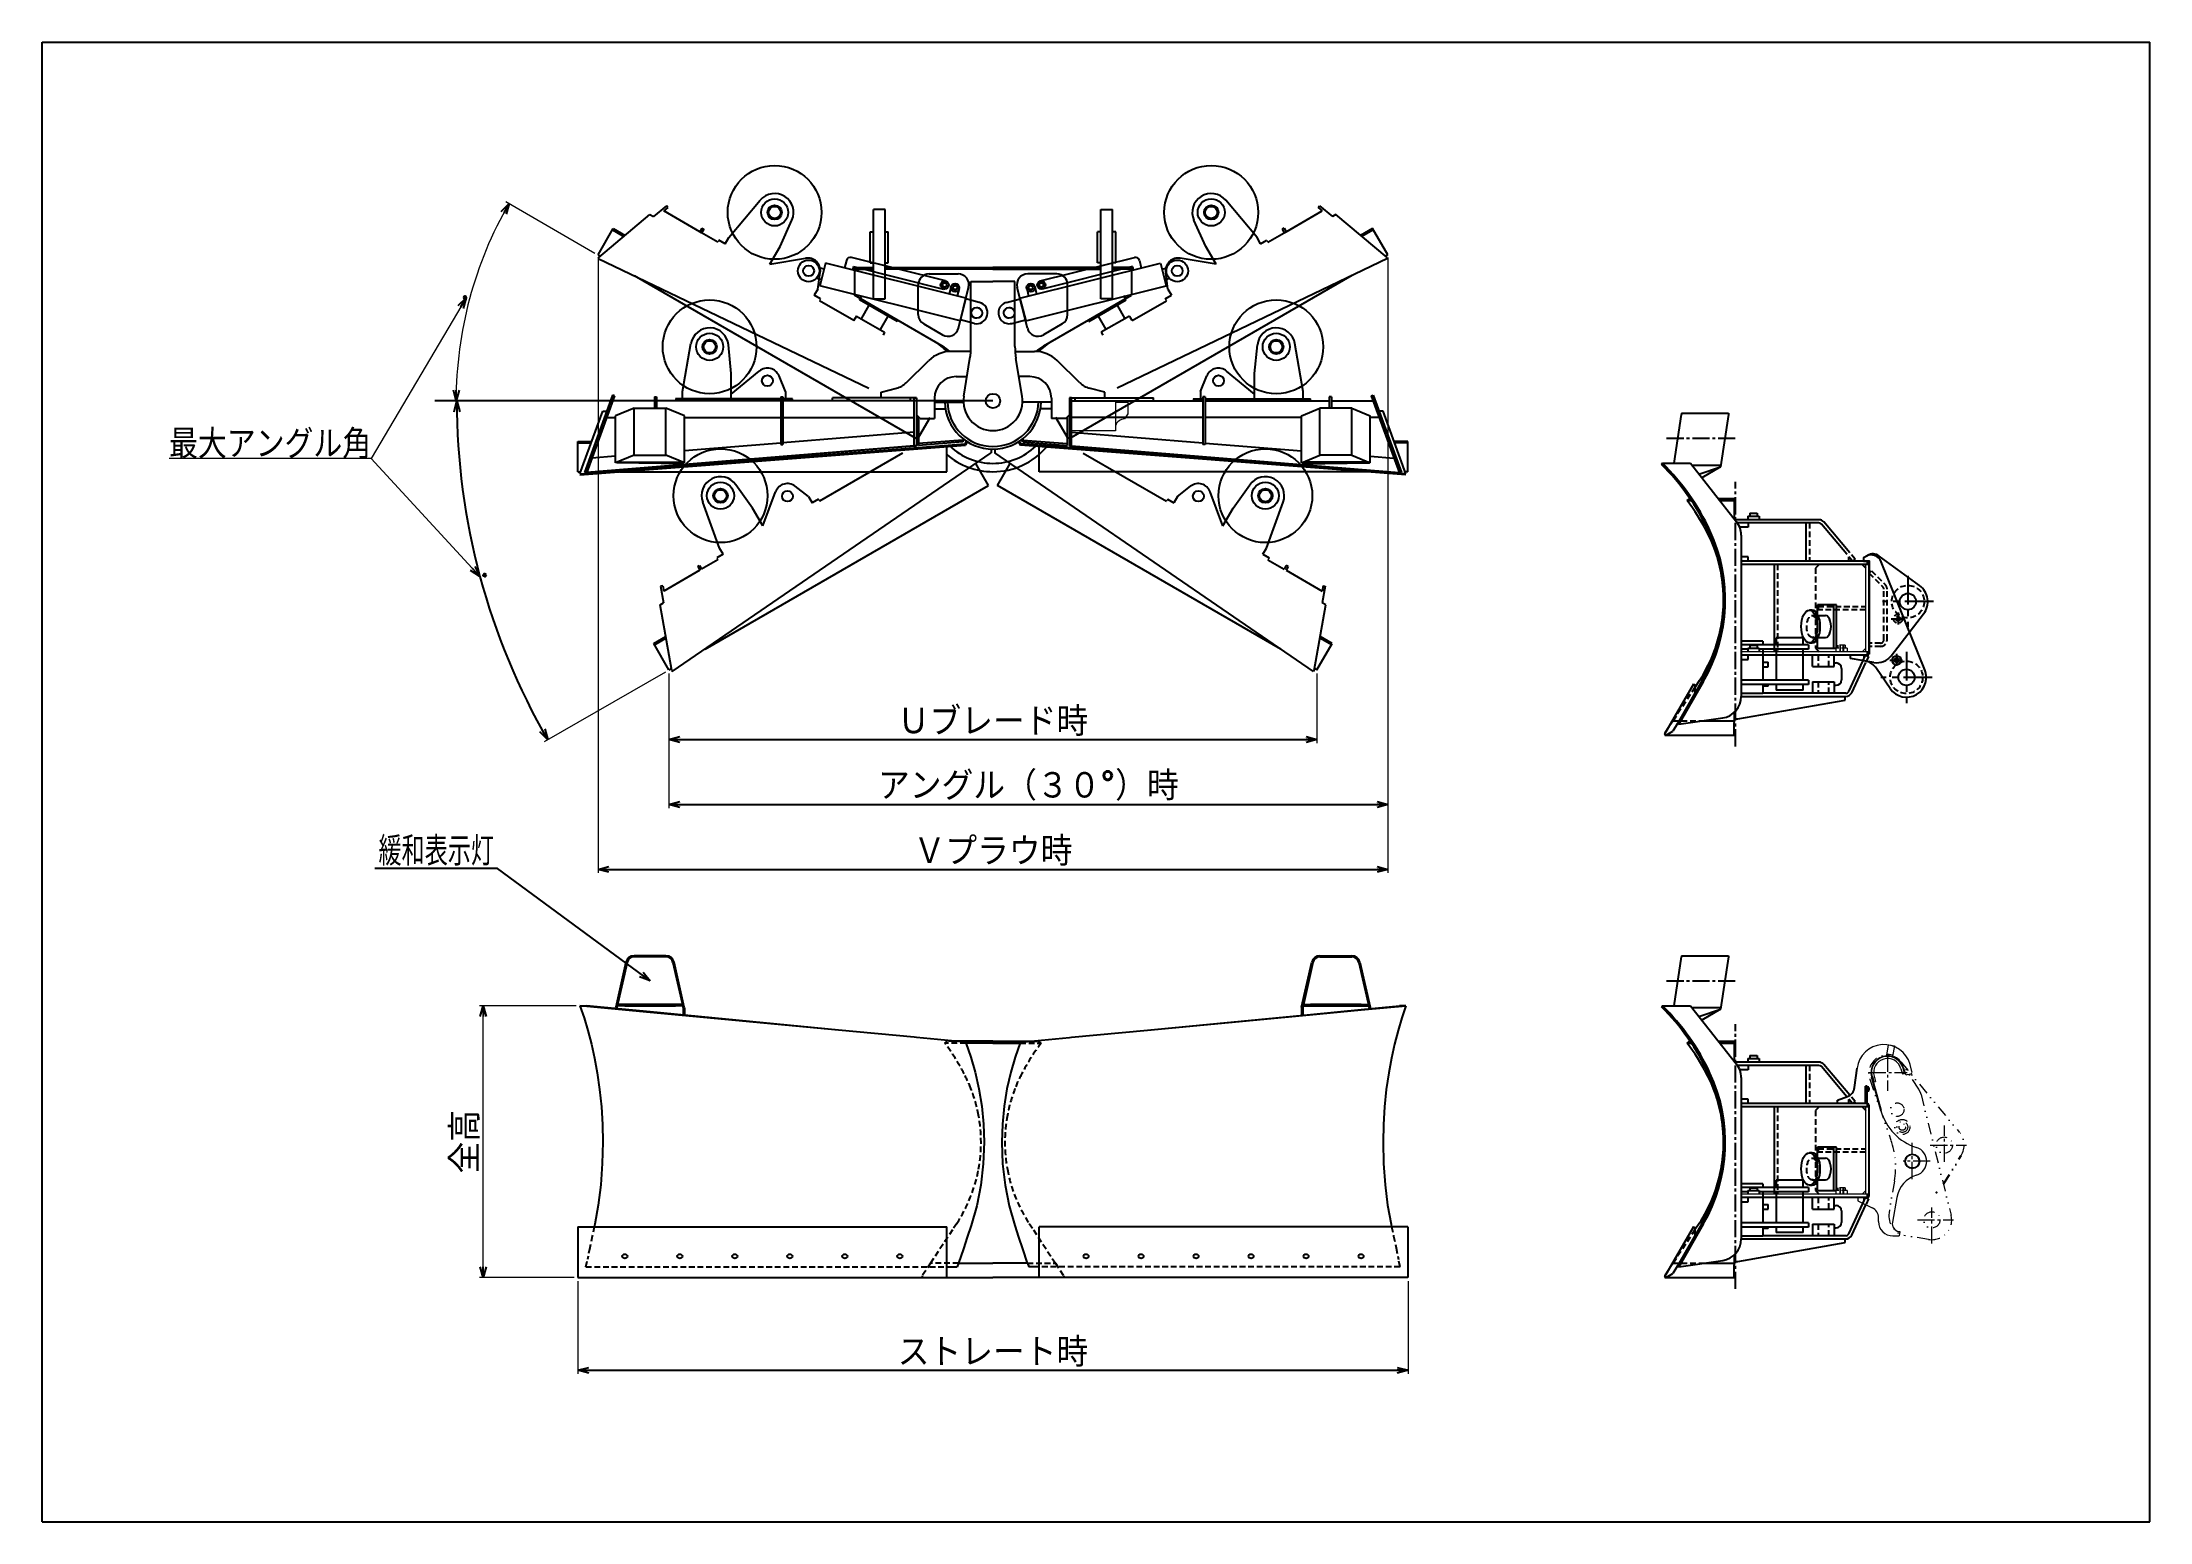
# Model space of a CAD drawing. Header units: millimetres. Extents: x -292 to 292, y -205 to 205.
import ezdxf
from ezdxf.enums import TextEntityAlignment as Align

# ---------------------------------------------------------------- set-up
doc = ezdxf.new("R2010")
doc.units = ezdxf.units.MM
doc.header["$LTSCALE"] = 0.25
doc.header["$PDSIZE"] = 1
for name, pattern in [('CENTER', [50.8, 31.75, -6.35, 6.35, -6.35]), ('CENTER2', [28.575, 19.05, -3.175, 3.175, -3.175]), ('DASHED2', [9.525, 6.35, -3.175]), ('DIVIDE', [31.75, 12.7, -6.35, 0, -6.35, 0, -6.35])]:
    doc.linetypes.add(name, pattern=pattern)
doc.layers.add('Layer0016', color=7, linetype='Continuous')
doc.styles.add('dcStyle0', font='txt.shx', dxfattribs={"bigfont": 'bigfont'})
doc.dimstyles.new('dc_Ang01', dxfattribs={"dimtxt": 8, "dimasz": 3.000002, "dimexe": 1, "dimexo": 1, "dimgap": 1.000001, "dimtad": 3, "dimdsep": 46, "dimtxsty": 'dcStyle0', "dimblk1": 'OPEN30', "dimblk2": 'OPEN30', "dimsah": 1, "dimcen": 0.09, "dimclrd": 7, "dimclre": 7, "dimclrt": 7, "dimadec": 0, "dimazin": 2, "dimtfac": 1, "dimtdec": 4, "dimtmove": 0, "dimatfit": 3, "dimfxl": 1, "dimarcsym": 1})
doc.dimstyles.new('dc_Rotated', dxfattribs={"dimtxt": 8, "dimasz": 3.000002, "dimexe": 1, "dimexo": 1, "dimgap": 1, "dimtad": 3, "dimdec": 1, "dimdsep": 46, "dimtxsty": 'dcStyle0', "dimblk1": 'OPEN30', "dimblk2": 'OPEN30', "dimsah": 1, "dimcen": 0.09, "dimclrd": 7, "dimclre": 7, "dimclrt": 7, "dimadec": 0, "dimazin": 2, "dimtfac": 1, "dimtdec": 4, "dimtmove": 0, "dimatfit": 3, "dimfxl": 1, "dimarcsym": 1})

msp = doc.modelspace()

# ---------------------------------------------------------------- blocks, each defined once
blk = doc.blocks.new('DC_GROUP_ＤＸ７_1')
at = {"layer": 'Layer0016', "color": 3, "linetype": 'Continuous', "lineweight": 25}
for p, q in [((-142.99, -62), (-141.84, -65.33)), ((-141.84, -65.33), (-140.79, -68.88)), ((-140.79, -68.88), (-139.83, -72.63)), ((-139.83, -72.63), (-138.97, -76.55)), ((-138.97, -76.55), (-138.21, -80.63)), ((-138.21, -80.63), (-137.54, -85.23)), ((-137.54, -85.23), (-137.06, -89.99)), ((-137.06, -89.99), (-136.76, -94.88)), ((-136.76, -94.88), (-136.66, -99.82)), ((-136.66, -99.82), (-136.81, -105.75)), ((-136.81, -105.75), (-137.23, -111.58)), ((-137.23, -111.58), (-137.92, -117.21)), ((-138.88, -122.55), (-139.02, -123.22)), ((-137.92, -117.21), (-138.88, -122.55))]:
    blk.add_line(p, q, dxfattribs=at)
at = {"layer": 'Layer0016', "color": 3, "linetype": 'DASHED2', "lineweight": 25}
for p, q in [((-139.56, -125.8), (-140.25, -129.06)), ((-139.02, -123.22), (-139.56, -125.8)), ((-141.35, -134.32), (-140.93, -132.32)), ((-140.25, -129.06), (-140.93, -132.32))]:
    blk.add_line(p, q, dxfattribs=at)
blk = doc.blocks.new('DC_GROUP_ＤＸ７_2')
at = {"layer": 'Layer0016', "color": 3, "linetype": 'Continuous', "lineweight": 25}
for p, q in [((-75.38, 142.1), (-76.74, 142.44)), ((-74.95, 143.8), (-76.53, 137.5)), ((-36.05, 134.08), (-74.95, 143.8)), ((-69.16, 144.52), (-69.67, 142.48)), ((-41.67, 138.83), (-67.76, 145.35)), ((-67.21, 142.84), (-67.44, 141.92)), ((-67.21, 142.84), (-42.22, 136.6)), ((-76.11, 139.19), (-77.47, 139.53)), ((-37.63, 127.78), (-76.53, 137.5)), ((-40.15, 137.27), (-40.66, 135.23)), ((-37.92, 136.71), (-38.43, 134.68)), ((-36.05, 134.08), (-37.63, 127.78)), ((-32.33, 132.89), (-36.11, 133.84)), ((-33.78, 127.07), (-37.57, 128.02))]:
    blk.add_line(p, q, dxfattribs=at)
for centre, radius in [((-79.62, 141.62), 3), ((-79.62, 141.62), 1.5), ((-41.94, 137.72), 1.15), ((-41.94, 137.72), 0.658), ((-41.94, 137.72), 0.572), ((-39.03, 136.99), 1.15), ((-39.03, 136.99), 0.658), ((-39.03, 136.99), 0.572), ((-33.05, 129.98), 1.5)]:
    blk.add_circle(centre, radius, dxfattribs=at)
for centre, radius, start, end in [((-68.04, 144.24), 1.15, 75.97171, 165.97171), ((-33.05, 129.98), 3, 255.97171, 75.97171)]:
    blk.add_arc(centre, radius, start, end, dxfattribs=at)
blk = doc.blocks.new('DC_GROUP_ＤＸ７_3')
at = {"layer": 'Layer0016', "color": 3, "linetype": 'Continuous', "lineweight": 25}
for p, q in [((85.88, -62), (84.73, -65.33)), ((83.68, -68.88), (82.72, -72.63)), ((84.73, -65.33), (83.68, -68.88)), ((82.72, -72.63), (81.86, -76.55)), ((81.1, -80.63), (80.43, -85.23)), ((81.86, -76.55), (81.1, -80.63)), ((80.43, -85.23), (79.95, -89.99)), ((79.95, -89.99), (79.65, -94.88)), ((79.65, -94.88), (79.55, -99.82)), ((79.55, -99.82), (79.7, -105.75)), ((79.7, -105.75), (80.12, -111.58)), ((80.12, -111.58), (80.81, -117.21)), ((80.81, -117.21), (81.77, -122.55)), ((81.77, -122.55), (81.91, -123.22))]:
    blk.add_line(p, q, dxfattribs=at)
at = {"layer": 'Layer0016', "color": 4, "linetype": 'DASHED2', "lineweight": 25}
for p, q in [((81.91, -123.22), (82.46, -125.8)), ((82.46, -125.8), (83.14, -129.06)), ((83.14, -129.06), (83.82, -132.32)), ((84.25, -134.32), (83.82, -132.32))]:
    blk.add_line(p, q, dxfattribs=at)
blk = doc.blocks.new('DC_GROUP_ＤＸ７_4')
at = {"layer": 'Layer0016', "color": 3, "linetype": 'Continuous', "lineweight": 25}
for p, q in [((-21.06, 134.08), (17.85, 143.8)), ((-15.44, 138.83), (10.65, 145.35)), ((10.1, 142.84), (-14.89, 136.6)), ((10.1, 142.84), (10.33, 141.92)), ((12.05, 144.52), (12.56, 142.48)), ((17.85, 143.8), (19.42, 137.5)), ((18.27, 142.1), (19.63, 142.44)), ((-19.48, 127.78), (19.42, 137.5)), ((-19.19, 136.71), (-18.68, 134.68)), ((-16.96, 137.27), (-16.45, 135.23)), ((19, 139.19), (20.36, 139.53)), ((-24.78, 132.89), (-21, 133.84)), ((-21.06, 134.08), (-19.48, 127.78)), ((-23.33, 127.07), (-19.54, 128.02))]:
    blk.add_line(p, q, dxfattribs=at)
for centre, radius in [((22.51, 141.62), 3), ((22.51, 141.62), 1.5), ((-18.08, 136.99), 1.15), ((-18.08, 136.99), 0.658), ((-18.08, 136.99), 0.572), ((-15.16, 137.72), 1.15), ((-15.16, 137.72), 0.658), ((-15.16, 137.72), 0.572), ((-24.05, 129.98), 1.5)]:
    blk.add_circle(centre, radius, dxfattribs=at)
for centre, radius, start, end in [((10.93, 144.24), 1.15, 14.02829, 104.02829), ((-24.05, 129.98), 3, 104.02829, 284.02829)]:
    blk.add_arc(centre, radius, start, end, dxfattribs=at)
blk = doc.blocks.new('DC_GROUP_ＤＸ７_5')
at = {"layer": 'Layer0016', "color": 3, "linetype": 'DIVIDE', "lineweight": 13}
for p, q in [((219.16, -75.7), (219.63, -72.86)), ((219.22, -75.33), (220.8, -75.59)), ((219.63, -72.86), (221.21, -73.13)), ((221.21, -73.13), (220.73, -75.97)), ((222.97, -77.5), (239.29, -97.09)), ((227.96, -85.1), (223.32, -77.98)), ((214.41, -82.35), (220.27, -99.21)), ((228.62, -86.62), (236.93, -119.99)), ((221.23, -110.56), (219.76, -119.34)), ((230.69, -126.74), (224.28, -125.67))]:
    blk.add_line(p, q, dxfattribs=at)
at = {"layer": 'Layer0016', "color": 2, "linetype": 'CENTER2', "lineweight": 13}
for p, q in [((235.06, -105.2), (235.06, -95.2)), ((231.16, -100.61), (241.16, -100.61)), ((227.6, -121.32), (237.6, -121.32)), ((231.6, -127.91), (231.6, -117.91))]:
    blk.add_line(p, q, dxfattribs=at)
at = {"layer": 'Layer0016', "color": 3, "linetype": 'DIVIDE', "lineweight": 25}
blk.add_line((234.8, -111.44), (239.73, -103.51), dxfattribs=at)
at = {"layer": 'Layer0016', "color": 3, "linetype": 'DIVIDE', "lineweight": 13}
for centre, radius in [((222.03, -90.79), 1.86), ((223.42, -95.59), 2.1), ((223.42, -95.59), 1.5), ((223.42, -95.59), 0.923), ((235.06, -100.61), 2.25), ((231.6, -121.32), 2.25)]:
    blk.add_circle(centre, radius, dxfattribs=at)
for centre, radius, start, end in [((219.13, -80.7), 5, 31.20116, 199.17161), ((223.77, -87.83), 5, 13.99463, 33.05036), ((198.55, -106.76), 23, 350.5, 19.17161), ((235.06, -100.61), 5.5, 328.10731, 39.80356), ((225.19, -120.25), 5.5, 170.5, 260.5), ((231.6, -121.32), 5.5, 260.5, 14.90052)]:
    blk.add_arc(centre, radius, start, end, dxfattribs=at)
at = {"layer": 'Layer0016', "color": 3, "linetype": 'Continuous'}
blk.add_point((232.86, -113.76), dxfattribs=at)
blk = doc.blocks.new('_Open30')
at = {"color": 0, "linetype": 'ByBlock', "lineweight": -2}
for p, q in [((-1, 0.267949), (0, 0)), ((0, 0), (-1, -0.267949)), ((0, 0), (-1, 0))]:
    blk.add_line(p, q, dxfattribs=at)
blk = doc.blocks.new('*D6')
at = {"layer": 'Layer0016', "color": 7, "linetype": 'Continuous', "lineweight": 13}
for p, q in [((-143.55, -138.32), (-143.55, -164.01)), ((86.45, -138.32), (86.45, -164.01))]:
    blk.add_line(p, q, dxfattribs=at)
at = {"layer": 'Layer0016', "color": 7, "linetype": 'Continuous', "lineweight": 25}
blk.add_line((-143.55, -163.01), (86.45, -163.01), dxfattribs=at)
at = {"layer": 'Layer0016', "color": 7, "xscale": 3.000002807615286, "yscale": 2.999989368223643}
for p, rotation in [((-143.55, -163.01), 180), ((86.45, -163.01), 360)]:
    blk.add_blockref('_Open30', p, dxfattribs=dict(at, rotation=rotation))
at = {"layer": 'Layer0016', "color": 7, "insert": (-28.55, -162.01), "char_height": 8, "attachment_point": 8, "style": 'dcStyle0'}
blk.add_mtext('\\T1.00;ストレート時', dxfattribs=at)
blk = doc.blocks.new('*D7')
at = {"layer": 'Layer0016', "color": 7, "linetype": 'Continuous', "lineweight": 13}
for p, q in [((-118.33, 30.07), (-118.33, 10.76)), ((61.22, 30.07), (61.22, 10.76))]:
    blk.add_line(p, q, dxfattribs=at)
at = {"layer": 'Layer0016', "color": 7, "linetype": 'Continuous', "lineweight": 25}
blk.add_line((-118.33, 11.76), (61.22, 11.76), dxfattribs=at)
at = {"layer": 'Layer0016', "color": 7, "xscale": 3.000002807615286, "yscale": 2.999989368223643}
for p, rotation in [((-118.33, 11.76), 180), ((61.22, 11.76), 360)]:
    blk.add_blockref('_Open30', p, dxfattribs=dict(at, rotation=rotation))
at = {"layer": 'Layer0016', "color": 7, "insert": (-28.55, 12.76), "char_height": 8, "attachment_point": 8, "style": 'dcStyle0'}
blk.add_mtext('\\T1.00;Ｕブレード時', dxfattribs=at)
blk = doc.blocks.new('*D8')
at = {"layer": 'Layer0016', "color": 7, "linetype": 'Continuous', "lineweight": 13}
for p, q in [((-137.97, 145.07), (-137.97, -25.2)), ((80.86, 145.07), (80.86, -25.2))]:
    blk.add_line(p, q, dxfattribs=at)
at = {"layer": 'Layer0016', "color": 7, "linetype": 'Continuous', "lineweight": 25}
blk.add_line((-137.97, -24.2), (80.86, -24.2), dxfattribs=at)
at = {"layer": 'Layer0016', "color": 7, "xscale": 3.000002807615286, "yscale": 2.999989368223643}
for p, rotation in [((-137.97, -24.2), 180), ((80.86, -24.2), 360)]:
    blk.add_blockref('_Open30', p, dxfattribs=dict(at, rotation=rotation))
at = {"layer": 'Layer0016', "color": 7, "insert": (-28.55, -23.2), "char_height": 8, "attachment_point": 8, "style": 'dcStyle0'}
blk.add_mtext('\\T1.00;Ｖプラウ時', dxfattribs=at)
blk = doc.blocks.new('*D9')
at = {"layer": 'Layer0016', "color": 7, "linetype": 'Continuous', "lineweight": 13}
for p, q in [((80.86, 145.07), (80.86, -7.22)), ((-118.33, 30.07), (-118.33, -7.22))]:
    blk.add_line(p, q, dxfattribs=at)
at = {"layer": 'Layer0016', "color": 7, "linetype": 'Continuous', "lineweight": 25}
blk.add_line((-118.33, -6.22), (80.86, -6.22), dxfattribs=at)
at = {"layer": 'Layer0016', "color": 7, "xscale": 3.000002807615286, "yscale": 2.999989368223643}
for p, rotation in [((-118.33, -6.22), 180), ((80.86, -6.22), 360)]:
    blk.add_blockref('_Open30', p, dxfattribs=dict(at, rotation=rotation))
at = {"layer": 'Layer0016', "color": 7, "insert": (-18.74, -5.22), "char_height": 8, "attachment_point": 8, "style": 'dcStyle0'}
blk.add_mtext('\\T1.00;アングル（３０°）時', dxfattribs=at)
blk = doc.blocks.new('DC_GROUP_ＤＸ７_6')
at = {"layer": 'Layer0016', "color": 4, "linetype": 'DASHED2', "lineweight": 25}
for radius in [0.6, 0.51]:
    blk.add_circle((222.22, 45.23), radius, dxfattribs=at)
blk = doc.blocks.new('DC_GROUP_ＤＸ７_7')
at = {"layer": 'Layer0016', "color": 2, "linetype": 'Continuous', "lineweight": 25}
blk.add_circle((221.82, 33.75), 0.6, dxfattribs=at)
at = {"layer": 'Layer0016', "color": 3, "linetype": 'Continuous', "lineweight": 25}
blk.add_circle((221.82, 33.75), 0.51, dxfattribs=at)
blk = doc.blocks.new('*D12')
at = {"layer": 'Layer0016', "color": 7, "linetype": 'Continuous', "lineweight": 13}
for p, q in [((-143.99, -62), (-170.79, -62)), ((-169.79, -137.32), (-169.79, -62)), ((-144.55, -137.32), (-170.79, -137.32))]:
    blk.add_line(p, q, dxfattribs=at)
at = {"layer": 'Layer0016', "color": 7, "xscale": 3.000002807615286, "yscale": 2.999989368223643}
for p, rotation in [((-169.79, -62), 90), ((-169.79, -137.32), 270)]:
    blk.add_blockref('_Open30', p, dxfattribs=dict(at, rotation=rotation))
at = {"layer": 'Layer0016', "color": 7, "insert": (-170.79, -99.66), "char_height": 8, "attachment_point": 8, "rotation": 90, "style": 'dcStyle0'}
blk.add_mtext('\\T1.00;全高', dxfattribs=at)
blk = doc.blocks.new('DC_GROUP_ＤＸ７_8')
at = {"layer": 'Layer0016', "color": 7, "linetype": 'Continuous', "lineweight": 25}
for p, q in [((-165.8, -23.97), (-199.8, -23.97)), ((-123.55, -55.08), (-165.8, -23.97))]:
    blk.add_line(p, q, dxfattribs=at)
at = {"layer": 'Layer0016', "color": 7, "xscale": 3.000002807615286, "yscale": 2.999989368223643, "rotation": 323.6364104302295}
blk.add_blockref('_Open30', (-123.55, -55.08), dxfattribs=at)
at = {"layer": 'Layer0016', "color": 7, "style": 'dcStyle0', "width": 0.965517}
blk.add_text('緩和表示灯', height=8, dxfattribs=at).set_placement((-198.8, -23.17), (-166.8, -23.17), align=Align.FIT)
blk = doc.blocks.new('*D14')
at = {"layer": 'Layer0016', "color": 7, "linetype": 'Continuous', "lineweight": 13}
blk.add_line((-163.5, 160.82), (-138.83, 146.57), dxfattribs=at)
blk.add_arc((-67.83, 105.58), 109.47, 150, 180, dxfattribs=at)
at = {"layer": 'Layer0016', "color": 7, "xscale": 3.000002807615286, "yscale": 2.999989368223643}
for p, rotation in [((-162.64, 160.32), 60.78511040314626), ((-177.3, 105.58), 269.2148895968509)]:
    blk.add_blockref('_Open30', p, dxfattribs=dict(at, rotation=rotation))
at = {"layer": 'Layer0016', "color": 7, "insert": (-174.54, 134.17), "char_height": 8, "attachment_point": 8, "rotation": 75, "style": 'dcStyle0'}
blk.add_mtext('\\T1.00;.', dxfattribs=at)
blk = doc.blocks.new('*D15')
at = {"layer": 'Layer0016', "color": 7, "linetype": 'Continuous', "lineweight": 13}
blk.add_line((-152.79, 11.18), (-119.19, 30.57), dxfattribs=at)
at = {"layer": 'Layer0016', "color": 7, "linetype": 'Continuous', "lineweight": 25}
blk.add_arc((10.72, 105.58), 187.82, 180, 210, dxfattribs=at)
at = {"layer": 'Layer0016', "color": 7, "xscale": 3.000002807615286, "yscale": 2.999989368223643}
for p, rotation in [((-177.09, 105.58), 90.45759603527773), ((-151.93, 11.68), 299.542403964722)]:
    blk.add_blockref('_Open30', p, dxfattribs=dict(at, rotation=rotation))
at = {"layer": 'Layer0016', "color": 7, "insert": (-169.73, 57.23), "char_height": 8, "attachment_point": 8, "rotation": 285, "style": 'dcStyle0'}
blk.add_mtext('\\T1.00;.', dxfattribs=at)
blk = doc.blocks.new('DC_GROUP_ＤＸ７_9')
at = {"layer": 'Layer0016', "color": 7, "linetype": 'Continuous', "lineweight": 13}
for p, q in [((-174.54, 134.17), (-200.84, 89.62)), ((-200.84, 89.62), (-256.84, 89.62))]:
    blk.add_line(p, q, dxfattribs=at)
at = {"layer": 'Layer0016', "color": 7, "xscale": 3.000002807615286, "yscale": 2.999989368223643, "rotation": 59.44519761546316}
blk.add_blockref('_Open30', (-174.54, 134.17), dxfattribs=at)
at = {"layer": 'Layer0016', "color": 7, "style": 'dcStyle0', "width": 1.195122}
blk.add_text('最大アングル角', height=8, dxfattribs=at).set_placement((-256.84, 89.62), (-200.84, 89.62), align=Align.FIT)
blk = doc.blocks.new('DC_GROUP_ＤＸ７_10')
at = {"layer": 'Layer0016', "color": 7, "linetype": 'Continuous', "lineweight": 13}
for p, q in [((-200.84, 89.62), (-256.84, 89.62)), ((-170.69, 56.97), (-200.84, 89.62))]:
    blk.add_line(p, q, dxfattribs=at)
at = {"layer": 'Layer0016', "color": 7, "xscale": 3.000002807615286, "yscale": 2.999989368223643, "rotation": 312.7165060193853}
blk.add_blockref('_Open30', (-170.69, 56.97), dxfattribs=at)
at = {"layer": 'Layer0016', "color": 7, "style": 'dcStyle0', "width": 1.195122}
blk.add_text('最大アングル角', height=8, dxfattribs=at).set_placement((-256.84, 89.62), (-200.84, 89.62), align=Align.FIT)

# ---------------------------------------------------------------- dimensions: what is measured, and where the dimension line sits
at = {"layer": 'Layer0016', "linetype": 'Continuous', "lineweight": 13}
for base, line1, line2, picture, middle in [((-173.571, 133.915), ((-28.555, 105.583), (-183.179, 105.583)), ((-137.968, 146.074), (-137.308, 145.694)), '*D14', (-173.571, 133.915)), ((-170.692, 56.973), ((-118.328, 31.074), (-117.668, 31.455)), ((-28.555, 105.583), (-183.179, 105.583)), '*D15', (-170.692, 56.973))]:
    dim = msp.add_angular_dim_2l(base=base, line1=line1, line2=line2, text='.', dimstyle='dc_Ang01', override={"dimtxt": 8, "dimasz": 3.000002, "dimexe": 1, "dimexo": 1, "dimgap": 1.000001, "dimtad": 3, "dimtih": 0, "dimtoh": 0, "dimdec": 2, "dimlfac": 1, "dimzin": 8, "dimtxsty": 'dcStyle0', "dimblk1": 'Open30', "dimblk2": 'Open30', "dimsah": 1, "dimclrd": 7, "dimclre": 7, "dimclrt": 7, "dimazin": 2, "dimtofl": 1, "dimtolj": 0, "dimtzin": 8, "dimarcsym": 1}, dxfattribs=at)
    dim.commit()
    dim.dimension.update_dxf_attribs({"geometry": picture, "text_midpoint": middle, "dimtype": 162})
for base, p1, p2, text, picture, middle in [((80.858, -24.2), (-137.968, 146.074), (80.858, 146.074), 'Ｖプラウ時', '*D8', (-28.555, -24.2)), ((80.858, -6.218), (-118.328, 31.074), (80.858, 146.074), 'アングル（３０°）時', '*D9', (-18.735, -6.218)), ((61.218, 11.763), (-118.328, 31.074), (61.218, 31.074), 'Ｕブレード時', '*D7', (-28.555, 11.763)), ((86.445, -163.006), (-143.555, -137.322), (86.445, -137.322), 'ストレート時', '*D6', (-28.555, -163.006))]:
    dim = msp.add_linear_dim(base=base, p1=p1, p2=p2, text=text, dimstyle='dc_Rotated', override={"dimtxt": 8, "dimasz": 3.000002, "dimexe": 1, "dimexo": 1, "dimgap": 1, "dimtad": 3, "dimtih": 0, "dimtoh": 0, "dimdec": 1, "dimlfac": 1, "dimzin": 8, "dimtxsty": 'dcStyle0', "dimblk1": 'Open30', "dimblk2": 'Open30', "dimsah": 1, "dimclrd": 7, "dimclre": 7, "dimclrt": 7, "dimazin": 2, "dimtofl": 1, "dimtolj": 0, "dimtzin": 8, "dimarcsym": 1}, dxfattribs=at)
    dim.commit()
    dim.dimension.update_dxf_attribs({"geometry": picture, "text_midpoint": middle, "dimtype": 160})
dim = msp.add_linear_dim(base=(-169.795, -62.002), p1=(-143.555, -137.322), p2=(-142.987, -62.002), angle=90, text='全高', dimstyle='dc_Rotated', override={"dimtxt": 8, "dimasz": 3.000002, "dimexe": 1, "dimexo": 1, "dimgap": 1, "dimtad": 3, "dimtih": 0, "dimtoh": 0, "dimdec": 2, "dimlfac": 1, "dimzin": 8, "dimtxsty": 'dcStyle0', "dimblk1": 'Open30', "dimblk2": 'Open30', "dimsah": 1, "dimclrd": 7, "dimclre": 7, "dimclrt": 7, "dimazin": 2, "dimtofl": 1, "dimtolj": 0, "dimtzin": 8, "dimarcsym": 1}, dxfattribs=at)
dim.commit()
dim.dimension.update_dxf_attribs({"geometry": '*D12', "text_midpoint": (-169.795, -99.662), "dimtype": 160})

# ---------------------------------------------------------------- linework, layer by layer
at = {"layer": 'Layer0016', "color": 3, "linetype": 'Continuous', "lineweight": 25}
for p, q in [((-292, -205), (-292, 205)), ((-292, 205), (292, 205)), ((292, -205), (292, 205)), ((-119.012, 159.673), (-122.611, 156.653)), ((-118.627, 159.214), (-119.776, 158.249)), ((-109.788, 152.483), (-119.776, 158.249)), ((-118.627, 159.214), (-119.012, 159.673)), ((-101.733, 150.835), (-93.064, 161.193)), ((-61.663, 133.903), (-61.663, 158.589)), ((-58.463, 158.589), (-61.663, 158.589)), ((-58.463, 133.903), (-58.463, 158.589)), ((1.353, 133.903), (1.353, 158.589)), ((1.353, 158.589), (4.553, 158.589)), ((4.553, 133.903), (4.553, 158.589)), ((44.623, 150.835), (35.954, 161.193)), ((52.678, 152.483), (62.666, 158.249)), ((61.517, 159.214), (61.903, 159.673)), ((61.517, 159.214), (62.666, 158.249)), ((61.903, 159.673), (65.502, 156.653)), ((-137.968, 146.074), (-133.751, 153.378)), ((-137.741, 145.33), (-123.58, 157.213)), ((-133.968, 153.003), (-130.787, 151.166)), ((-133.751, 153.378), (-130.434, 151.462)), ((-123.58, 157.213), (-122.611, 156.653)), ((-109.216, 153.473), (-109.788, 152.483)), ((-108.697, 153.173), (-109.268, 152.183)), ((-104.765, 149.583), (-109.268, 152.183)), ((-109.216, 153.473), (-108.697, 153.173)), ((-87.542, 148.415), (-84.257, 155.654)), ((-62.563, 143.841), (-62.563, 152.434)), ((-62.563, 152.434), (-61.663, 152.434)), ((-58.463, 152.434), (-57.563, 152.434)), ((-57.563, 143.841), (-57.563, 152.434)), ((0.453, 143.841), (0.453, 152.434)), ((1.353, 152.434), (0.453, 152.434)), ((5.453, 152.434), (4.553, 152.434)), ((5.453, 143.841), (5.453, 152.434)), ((30.432, 148.415), (27.147, 155.654)), ((47.655, 149.583), (52.159, 152.183)), ((52.107, 153.473), (51.587, 153.173)), ((51.587, 153.173), (52.159, 152.183)), ((52.107, 153.473), (52.678, 152.483)), ((66.471, 157.213), (65.502, 156.653)), ((80.632, 145.33), (66.471, 157.213)), ((76.641, 153.378), (73.324, 151.462)), ((76.858, 153.003), (73.677, 151.166)), ((80.858, 146.074), (76.641, 153.378)), ((-137.968, 146.074), (-137.308, 145.694)), ((-102.733, 149.103), (-104.465, 150.103)), ((-102.733, 149.103), (-101.733, 150.835)), ((-90.415, 143.438), (-87.542, 148.415)), ((33.305, 143.438), (30.432, 148.415)), ((45.623, 149.103), (44.623, 150.835)), ((45.623, 149.103), (47.355, 150.103)), ((80.858, 146.074), (80.198, 145.694)), ((-137.741, 145.33), (-137.9, 145.056)), ((-137.9, 145.056), (-62.939, 109.171)), ((-127.974, 140.305), (-49.46, 94.974)), ((-90.415, 143.438), (-80.469, 145.133)), ((-77.051, 136.585), (-76.414, 141.205)), ((-66.955, 142.583), (-66.955, 134.88)), ((-66.955, 142.583), (-61.663, 142.583)), ((-66.955, 142.081), (-61.663, 142.081)), ((-62.563, 143.841), (-61.663, 143.841)), ((-58.463, 143.841), (-57.563, 143.841)), ((-58.463, 142.583), (-28.555, 142.583)), ((-28.555, 142.081), (-58.463, 142.081)), ((-53.832, 142.581), (-52.678, 142.581)), ((-49.832, 142.581), (-48.678, 142.581)), ((-46.247, 140.783), (-38.197, 140.783)), ((-41.932, 142.581), (-40.778, 142.581)), ((-37.932, 142.581), (-36.778, 142.581)), ((1.353, 142.583), (-28.555, 142.583)), ((-28.555, 142.081), (1.353, 142.081)), ((-19.178, 142.581), (-20.332, 142.581)), ((-10.863, 140.783), (-18.913, 140.783)), ((-15.178, 142.581), (-16.332, 142.581)), ((-7.278, 142.581), (-8.432, 142.581)), ((70.864, 140.305), (-7.65, 94.974)), ((-3.278, 142.581), (-4.432, 142.581)), ((1.353, 143.841), (0.453, 143.841)), ((5.453, 143.841), (4.553, 143.841)), ((9.845, 142.583), (4.553, 142.583)), ((9.845, 142.081), (4.553, 142.081)), ((80.79, 145.056), (5.829, 109.171)), ((9.845, 142.583), (9.845, 134.88)), ((19.942, 136.585), (19.304, 141.205)), ((33.305, 143.438), (23.36, 145.133)), ((80.632, 145.33), (80.79, 145.056)), ((-77.051, 136.585), (-78.051, 134.853)), ((-76.319, 133.853), (-78.051, 134.853)), ((-42.688, 120.869), (-66.955, 134.88)), ((-49.247, 129.506), (-49.247, 137.783)), ((-38.11, 125.761), (-35.287, 137.055)), ((-34.655, 120.653), (-34.655, 138.693)), ((-34.655, 138.693), (-28.555, 138.693)), ((-22.455, 138.693), (-28.555, 138.693)), ((-22.455, 120.653), (-22.455, 138.693)), ((-18.999, 125.761), (-21.823, 137.055)), ((-14.422, 120.869), (9.845, 134.88)), ((-7.863, 129.506), (-7.863, 137.783)), ((19.21, 133.853), (20.942, 134.853)), ((19.942, 136.585), (20.942, 134.853)), ((-67.093, 127.833), (-76.619, 133.333)), ((-67.093, 127.833), (-66.643, 128.612)), ((-66.357, 129.108), (-66.807, 128.328)), ((-66.357, 129.108), (-58.563, 124.608)), ((-65.506, 133.581), (-65.306, 133.928)), ((-55.114, 127.581), (-65.506, 133.581)), ((-62.93, 132.094), (-65.08, 128.37)), ((-61.663, 133.903), (-58.463, 133.903)), ((-57.69, 129.069), (-59.84, 125.345)), ((-1.996, 127.581), (8.396, 133.581)), ((0.581, 129.069), (2.731, 125.345)), ((4.553, 133.903), (1.353, 133.903)), ((9.247, 129.108), (1.453, 124.608)), ((5.82, 132.094), (7.97, 128.37)), ((8.396, 133.581), (8.196, 133.928)), ((9.247, 129.108), (9.697, 128.328)), ((9.983, 127.833), (9.533, 128.612)), ((9.983, 127.833), (19.51, 133.333)), ((-58.563, 124.608), (-59.013, 123.828)), ((-55.114, 127.581), (-54.914, 127.928)), ((-47.747, 126.908), (-42.521, 123.89)), ((-9.363, 126.908), (-14.589, 123.89)), ((-1.996, 127.581), (-2.196, 127.928)), ((1.453, 124.608), (1.903, 123.828)), ((-114.555, 108.183), (-112.226, 121.488)), ((-101.055, 113.183), (-101.83, 121.095)), ((-34.699, 119.331), (-40.055, 119.331)), ((-34.699, 119.331), (-40.055, 119.331)), ((-36.655, 106.923), (-34.923, 117.388)), ((-22.411, 119.331), (-17.055, 119.331)), ((-22.411, 119.331), (-17.055, 119.331)), ((-20.455, 106.923), (-22.187, 117.388)), ((43.945, 113.183), (44.72, 121.095)), ((57.445, 108.183), (55.116, 121.488)), ((-101.055, 107.437), (-93.289, 113.877)), ((-101.055, 106.183), (-101.055, 113.183)), ((-86.055, 108.183), (-87.813, 112.503)), ((-52.612, 110.641), (-46.346, 116.766)), ((-38.755, 112.331), (-35.76, 112.331)), ((-38.055, 112.331), (-36.055, 112.331)), ((-38.055, 112.331), (-36.055, 112.331)), ((-38.055, 112.331), (-36.055, 112.331)), ((-18.355, 112.331), (-21.35, 112.331)), ((-19.055, 112.331), (-21.055, 112.331)), ((-19.055, 112.331), (-21.055, 112.331)), ((-19.055, 112.331), (-21.055, 112.331)), ((-4.498, 110.641), (-10.763, 116.766)), ((28.945, 108.183), (30.703, 112.503)), ((43.945, 107.437), (36.179, 113.877)), ((43.945, 106.183), (43.945, 113.183)), ((-133.939, 107.198), (-141.742, 85.758)), ((-133.375, 106.993), (-141.178, 85.553)), ((-133.375, 106.993), (-133.939, 107.198)), ((-122.355, 105.583), (-133.888, 105.583)), ((-122.355, 106.726), (-121.755, 106.726)), ((-122.355, 106.726), (-122.355, 103.595)), ((-121.755, 106.726), (-121.755, 103.595)), ((-87.355, 105.583), (-121.755, 105.583)), ((-87.355, 106.183), (-116.555, 106.183)), ((-114.555, 106.183), (-114.555, 108.183)), ((-87.355, 106.726), (-86.755, 106.726)), ((-87.355, 106.726), (-87.355, 93.929)), ((-86.755, 106.726), (-86.755, 93.978)), ((-84.055, 106.183), (-86.755, 106.183)), ((-50.355, 105.583), (-86.755, 105.583)), ((-86.055, 108.183), (-86.055, 106.183)), ((-49.755, 106.483), (-73.055, 106.483)), ((-73.055, 105.583), (-73.055, 106.483)), ((-59.555, 107.983), (-55.254, 109.136)), ((-59.555, 106.483), (-59.555, 107.983)), ((-51.355, 105.583), (-51.355, 106.483)), ((-50.355, 93.059), (-50.355, 106.483)), ((-50.355, 106.483), (-49.755, 106.483)), ((-49.755, 106.483), (-49.755, 93.059)), ((-44.755, 106.331), (-44.755, 100.737)), ((-44.755, 105.283), (-36.76, 105.283)), ((-12.355, 105.283), (-20.35, 105.283)), ((-12.355, 106.331), (-12.355, 100.737)), ((-7.355, 106.483), (15.945, 106.483)), ((-7.355, 106.483), (-7.355, 93.059)), ((-6.755, 106.483), (-7.355, 106.483)), ((-6.755, 93.059), (-6.755, 106.483)), ((-6.755, 105.583), (29.645, 105.583)), ((-5.755, 105.583), (-5.755, 106.483)), ((2.445, 107.983), (-1.856, 109.136)), ((2.445, 106.483), (2.445, 107.983)), ((15.945, 105.583), (15.945, 106.483)), ((26.945, 106.183), (29.645, 106.183)), ((28.945, 108.183), (28.945, 106.183)), ((30.245, 106.726), (29.645, 106.726)), ((29.645, 106.726), (29.645, 93.978)), ((30.245, 106.726), (30.245, 93.929)), ((30.245, 106.183), (59.445, 106.183)), ((30.245, 105.583), (64.645, 105.583)), ((57.445, 106.183), (57.445, 108.183)), ((65.245, 106.726), (64.645, 106.726)), ((64.645, 106.726), (64.645, 103.595)), ((65.245, 106.726), (65.245, 103.595)), ((65.245, 105.583), (76.778, 105.583)), ((76.265, 106.993), (76.829, 107.198)), ((76.265, 106.993), (84.068, 85.553)), ((76.829, 107.198), (84.632, 85.758)), ((-142.987, 85.412), (-136.664, 102.783)), ((-136.664, 102.783), (-135.545, 102.783)), ((-135.55, 101.016), (-133.095, 101.016)), ((-127.978, 103.595), (-133.095, 101.468)), ((-133.095, 88.468), (-133.095, 101.468)), ((-127.978, 103.595), (-119.171, 103.595)), ((-127.978, 90.595), (-127.978, 103.595)), ((-119.171, 90.595), (-119.171, 103.595)), ((-114.055, 101.468), (-119.171, 103.595)), ((-114.055, 88.468), (-114.055, 101.468)), ((-114.055, 101.016), (-87.355, 101.016)), ((-86.755, 101.016), (-50.355, 101.016)), ((-48.755, 100.737), (-49.755, 101.737)), ((-49.46, 94.974), (-45.957, 101.041)), ((-49.155, 101.137), (-49.155, 93.259)), ((-48.755, 100.737), (-44.755, 100.737)), ((-44.755, 103.383), (-41.708, 103.383)), ((-12.355, 103.383), (-15.402, 103.383)), ((-8.355, 100.737), (-12.355, 100.737)), ((-7.65, 94.974), (-11.153, 101.041)), ((-8.355, 100.737), (-7.355, 101.737)), ((-7.955, 101.137), (-7.955, 93.259)), ((29.645, 101.016), (-6.755, 101.016)), ((56.945, 101.016), (30.245, 101.016)), ((56.945, 101.468), (62.062, 103.595)), ((56.945, 88.468), (56.945, 101.468)), ((70.869, 103.595), (62.062, 103.595)), ((62.062, 90.595), (62.062, 103.595)), ((70.869, 90.595), (70.869, 103.595)), ((70.869, 103.595), (75.985, 101.468)), ((75.985, 88.468), (75.985, 101.468)), ((78.44, 101.016), (75.985, 101.016)), ((79.554, 102.783), (78.436, 102.783)), ((85.877, 85.412), (79.554, 102.783)), ((160.167, 88.31), (162.219, 101.85)), ((162.219, 102.17), (162.219, 101.85)), ((162.219, 102.17), (175.219, 102.17)), ((175.219, 101.85), (173.019, 87.33)), ((175.219, 102.17), (175.219, 101.85)), ((-143.555, 85.943), (-143.555, 94.376)), ((-143.555, 94.376), (-139.724, 94.376)), ((-143.555, 93.943), (-139.882, 93.943)), ((-142.987, 85.412), (-36.247, 93.721)), ((-87.355, 93.929), (-114.055, 91.779)), ((-87.355, 93.929), (-87.355, 93.509)), ((-87.355, 93.509), (-86.755, 93.509)), ((-50.355, 96.909), (-86.755, 93.978)), ((-86.755, 93.978), (-86.755, 93.509)), ((-36.924, 94.714), (-49.155, 93.762)), ((-36.866, 94.215), (-49.155, 93.259)), ((-36.731, 95.048), (-36.924, 94.714)), ((-36.924, 94.714), (-36.866, 94.215)), ((-36.866, 94.215), (-36.491, 94.865)), ((-36.247, 93.721), (-35.845, 94.416)), ((-36.203, 93.347), (-36.247, 93.721)), ((-35.656, 94.294), (-36.203, 93.347)), ((-21.454, 94.294), (-20.907, 93.347)), ((-20.863, 93.721), (-21.265, 94.416)), ((-20.907, 93.347), (-20.863, 93.721)), ((85.877, 85.412), (-20.863, 93.721)), ((-20.244, 94.215), (-20.619, 94.865)), ((-20.378, 95.048), (-20.186, 94.714)), ((-20.186, 94.714), (-20.244, 94.215)), ((-20.244, 94.215), (-7.955, 93.259)), ((-20.186, 94.714), (-7.955, 93.762)), ((-6.755, 96.909), (29.645, 93.978)), ((29.645, 93.978), (29.645, 93.509)), ((30.245, 93.509), (29.645, 93.509)), ((30.245, 93.929), (30.245, 93.509)), ((30.245, 93.929), (56.945, 91.779)), ((86.445, 94.376), (82.614, 94.376)), ((86.445, 93.943), (82.772, 93.943)), ((86.445, 85.943), (86.445, 94.376)), ((-142.987, 85.095), (-36.203, 93.347)), ((-50.355, 93.128), (-141.108, 85.746)), ((-50.355, 93.059), (-141.108, 85.746)), ((-133.095, 90.246), (-139.663, 89.717)), ((-127.978, 90.595), (-133.095, 88.468)), ((-132.775, 88.425), (-132.775, 88.601)), ((-114.375, 88.174), (-132.775, 88.425)), ((-132.575, 88.595), (-114.575, 88.595)), ((-130.875, 88.595), (-116.235, 88.595)), ((-130.875, 88.595), (-116.235, 88.595)), ((-127.978, 90.595), (-119.171, 90.595)), ((-114.055, 88.468), (-119.171, 90.595)), ((-117.412, 30.624), (-29.06, 91.162)), ((-117.412, 30.624), (-29.06, 91.162)), ((-114.375, 88.601), (-114.375, 88.174)), ((-53.59, 91.129), (-76.619, 77.833)), ((-50.355, 93.237), (-49.755, 93.237)), ((-50.355, 93.059), (-49.755, 93.059)), ((-41.355, 85.943), (-41.355, 92.948)), ((-29.82, 82.174), (-33.323, 88.241)), ((-29.06, 92.256), (-29.06, 91.162)), ((-28.05, 92.256), (-28.05, 91.162)), ((60.302, 30.624), (-28.05, 91.162)), ((60.302, 30.624), (-28.05, 91.162)), ((-27.29, 82.174), (-23.787, 88.241)), ((85.877, 85.095), (-20.907, 93.347)), ((-15.755, 85.943), (-15.755, 92.948)), ((-6.755, 93.237), (-7.355, 93.237)), ((-6.755, 93.059), (-7.355, 93.059)), ((-6.755, 93.128), (83.998, 85.746)), ((-6.755, 93.059), (83.998, 85.746)), ((-3.52, 91.129), (19.51, 77.833)), ((56.945, 88.468), (62.062, 90.595)), ((57.265, 88.601), (57.265, 88.174)), ((57.265, 88.174), (75.665, 88.425)), ((75.465, 88.595), (57.465, 88.595)), ((73.765, 88.595), (59.125, 88.595)), ((70.869, 90.595), (62.062, 90.595)), ((70.869, 90.595), (75.985, 88.468)), ((75.665, 88.425), (75.665, 88.601)), ((75.985, 90.246), (82.553, 89.717)), ((156.997, 88.31), (156.681, 87.99)), ((156.997, 88.31), (164.688, 88.31)), ((164.688, 88.31), (177.489, 72.126)), ((165.086, 87.806), (173.091, 87.806)), ((-143.555, 85.943), (-142.793, 85.943)), ((-132.015, 85.943), (-41.355, 85.943)), ((-108.334, 36.844), (-29.82, 82.174)), ((-95.142, 75.915), (-99.769, 82.379)), ((-79.651, 79.085), (-83.334, 81.946)), ((51.224, 36.844), (-27.29, 82.174)), ((74.905, 85.943), (-15.755, 85.943)), ((22.542, 79.085), (26.224, 81.946)), ((38.032, 75.915), (42.659, 82.379)), ((86.445, 85.943), (85.684, 85.943)), ((167.055, 85.317), (173.019, 87.33)), ((173.019, 87.33), (167.881, 84.273)), ((-104.333, 64.835), (-108.969, 77.521)), ((-92.269, 70.938), (-88.763, 80.399)), ((-79.651, 79.085), (-78.651, 77.353)), ((-76.919, 78.353), (-78.651, 77.353)), ((19.81, 78.353), (21.542, 77.353)), ((22.542, 79.085), (21.542, 77.353)), ((35.159, 70.938), (31.654, 80.399)), ((47.223, 64.835), (51.859, 77.521)), ((163.833, 77.99), (164.554, 78.528)), ((163.833, 77.99), (164.932, 77.99)), ((172.425, 78.528), (176.869, 78.528)), ((172.851, 77.99), (176.869, 77.99)), ((176.869, 78.528), (176.869, 72.91)), ((-92.269, 70.938), (-95.142, 75.915)), ((35.159, 70.938), (38.032, 75.915)), ((200.307, 72.687), (177.045, 72.687)), ((200.307, 71.787), (177.738, 71.787)), ((180.669, 70.587), (178.372, 70.587)), ((180.569, 73.687), (183.769, 73.687)), ((180.569, 73.687), (180.569, 72.687)), ((180.669, 71.787), (180.669, 70.587)), ((181.169, 74.487), (183.169, 74.487)), ((181.169, 74.487), (181.169, 73.687)), ((183.169, 74.487), (183.169, 73.687)), ((183.769, 73.687), (183.769, 72.687)), ((196.819, 61.187), (196.819, 71.787)), ((208.011, 63.106), (200.996, 71.466)), ((208.858, 63.497), (201.685, 72.044)), ((-103.333, 63.103), (-104.333, 64.835)), ((46.223, 63.103), (47.223, 64.835)), ((178.783, 68.403), (178.783, 23.685)), ((-109.788, 58.683), (-119.776, 52.917)), ((-110.36, 59.673), (-109.84, 59.973)), ((-110.36, 59.673), (-109.788, 58.683)), ((-109.84, 59.973), (-109.268, 58.983)), ((-104.765, 61.583), (-109.268, 58.983)), ((-103.333, 63.103), (-105.065, 62.103)), ((46.223, 63.103), (47.955, 62.103)), ((47.655, 61.583), (52.159, 58.983)), ((52.73, 59.973), (52.159, 58.983)), ((53.25, 59.673), (52.678, 58.683)), ((52.678, 58.683), (62.666, 52.917)), ((53.25, 59.673), (52.73, 59.973)), ((180.669, 62.387), (178.783, 62.387)), ((214.201, 61.187), (178.783, 61.187)), ((214.201, 60.287), (178.783, 60.287)), ((180.669, 61.187), (180.669, 62.387)), ((187.919, 60.287), (187.919, 36.088)), ((212.701, 62.187), (213.752, 62.795)), ((212.701, 62.187), (212.701, 61.187)), ((212.701, 61.187), (214.201, 61.187)), ((213.667, 61.187), (213.217, 61.187)), ((213.667, 61.187), (213.667, 60.287)), ((214.201, 35.684), (214.201, 61.187)), ((214.201, 61.187), (214.201, 35.384)), ((228.216, 54.428), (217.024, 62.618)), ((229.668, 31.05), (217.551, 61.041)), ((-120.036, 54.394), (-120.627, 54.29)), ((-120.627, 54.29), (-119.811, 49.663)), ((-120.036, 54.394), (-119.776, 52.917)), ((62.927, 54.394), (62.666, 52.917)), ((63.517, 54.29), (62.702, 49.663)), ((62.927, 54.394), (63.517, 54.29)), ((-120.78, 49.103), (-119.811, 49.663)), ((-117.57, 30.898), (-120.78, 49.103)), ((60.46, 30.898), (63.671, 49.103)), ((63.671, 49.103), (62.702, 49.663)), ((174.369, 50.49), (174.369, 50.94)), ((198.443, 47.588), (197.664, 47.588)), ((199.907, 46.908), (199.907, 49.088)), ((205.187, 49.088), (199.907, 49.088)), ((204.407, 37.088), (204.407, 49.088)), ((205.187, 37.088), (205.187, 49.088)), ((200.107, 46.118), (202.157, 46.118)), ((220.342, 34.986), (229.324, 46.631)), ((-122.544, 38.378), (-119.227, 40.293)), ((-118.328, 31.074), (-122.544, 38.378)), ((-122.328, 38.003), (-119.147, 39.839)), ((61.218, 31.074), (65.435, 38.378)), ((65.218, 38.003), (62.037, 39.839)), ((65.435, 38.378), (62.117, 40.293)), ((184.769, 38.99), (178.783, 38.99)), ((197.419, 37.99), (178.783, 37.99)), ((180.569, 36.79), (178.783, 36.79)), ((213.701, 35.184), (178.783, 35.184)), ((180.569, 37.088), (183.769, 37.088)), ((180.569, 37.088), (180.569, 36.088)), ((180.669, 33.984), (180.669, 35.184)), ((181.169, 37.888), (183.169, 37.888)), ((181.169, 37.888), (181.169, 37.088)), ((183.169, 37.888), (183.169, 37.088)), ((183.769, 37.088), (183.769, 36.088)), ((197.419, 36.79), (183.769, 36.79)), ((184.769, 38.99), (184.769, 37.99)), ((184.769, 36.79), (184.769, 28.19)), ((195.919, 39.99), (188.419, 39.99)), ((188.419, 39.99), (188.419, 37.99)), ((188.419, 36.79), (188.419, 28.19)), ((195.919, 37.99), (195.919, 39.99)), ((195.919, 28.19), (195.919, 36.79)), ((197.419, 37.99), (197.419, 36.79)), ((197.664, 38.588), (198.443, 38.588)), ((198.569, 31.988), (198.569, 35.188)), ((199.907, 37.088), (199.907, 39.268)), ((199.907, 37.088), (205.187, 37.088)), ((200.107, 40.058), (202.157, 40.058)), ((204.569, 31.988), (204.569, 35.188)), ((209.069, 34.19), (209.069, 35.184)), ((213.667, 36.088), (213.667, 35.184)), ((-118.328, 31.074), (-117.668, 31.455)), ((-117.57, 30.898), (-117.412, 30.624)), ((60.46, 30.898), (60.302, 30.624)), ((61.218, 31.074), (60.559, 31.455)), ((178.783, 33.984), (180.669, 33.984)), ((184.769, 33.217), (186.269, 33.217)), ((184.769, 31.941), (186.269, 31.941)), ((186.269, 31.941), (186.269, 33.217)), ((198.569, 31.988), (204.569, 31.988)), ((204.569, 32.988), (205.069, 32.988)), ((206.569, 31.488), (206.569, 28.288)), ((208.568, 25.108), (212.492, 33.523)), ((215.561, 33.107), (209.069, 34.19)), ((209.384, 24.727), (213.308, 33.143)), ((220.019, 25.9), (216.271, 31.418)), ((165.526, 27.096), (157.526, 13.24)), ((167.89, 27.99), (161.092, 16.215)), ((168.28, 27.765), (161.481, 15.99)), ((165.526, 27.096), (165.959, 26.846)), ((167.124, 27.99), (165.959, 26.222)), ((165.959, 26.846), (165.959, 24.646)), ((197.419, 28.19), (178.783, 28.19)), ((197.419, 26.99), (178.783, 26.99)), ((184.769, 24.49), (178.783, 24.49)), ((178.783, 23.688), (207.752, 23.688)), ((184.769, 26.99), (184.769, 24.49)), ((186.269, 26.59), (184.769, 26.59)), ((207.752, 24.588), (184.769, 24.588)), ((186.269, 26.59), (186.269, 26.99)), ((188.419, 26.99), (188.419, 25.49)), ((195.919, 25.49), (188.419, 25.49)), ((195.919, 25.49), (195.919, 26.99)), ((197.419, 28.19), (197.419, 26.99)), ((198.569, 27.788), (204.569, 27.788)), ((198.569, 27.788), (198.569, 24.588)), ((204.569, 27.788), (204.569, 24.588)), ((204.569, 26.788), (205.069, 26.788)), ((207.602, 22.688), (207.602, 23.688)), ((161.481, 15.99), (173.641, 17.747)), ((176.869, 19.291), (176.869, 16.54)), ((177.869, 17.49), (207.602, 22.688)), ((157.959, 12.99), (157.526, 13.24)), ((158.374, 14.708), (157.569, 13.485)), ((157.569, 13.485), (157.569, 12.99)), ((157.569, 12.99), (176.869, 12.99)), ((157.959, 12.99), (159.865, 14.09)), ((161.092, 16.215), (159.865, 14.09)), ((161.481, 15.99), (161.092, 16.215)), ((168.402, 16.99), (176.869, 16.99)), ((176.869, 17.49), (177.869, 17.49)), ((176.869, 12.99), (176.869, 16.49)), ((-130.241, -49.947), (-133.079, -62.435)), ((-129.929, -50.018), (-132.767, -62.506)), ((-119.171, -48.141), (-127.978, -48.141)), ((-119.171, -48.461), (-127.978, -48.461)), ((-117.221, -50.018), (-114.383, -62.506)), ((-114.071, -62.435), (-116.909, -49.947)), ((56.961, -62.435), (59.799, -49.947)), ((60.111, -50.018), (57.273, -62.506)), ((62.062, -48.141), (70.869, -48.141)), ((62.062, -48.461), (70.869, -48.461)), ((72.819, -50.018), (75.657, -62.506)), ((73.131, -49.947), (75.969, -62.435)), ((160.167, -62.002), (162.219, -48.461)), ((162.219, -48.141), (162.219, -48.461)), ((162.219, -48.141), (175.219, -48.141)), ((175.219, -48.461), (173.019, -62.981)), ((175.219, -48.141), (175.219, -48.461)), ((-123.575, -63.832), (-142.987, -62.002)), ((-142.965, -62.002), (-141.178, -62.002)), ((-123.575, -63.704), (-141.178, -62.002)), ((-133.095, -62.577), (-133.095, -62.783)), ((-132.775, -62.577), (-132.775, -62.814)), ((-132.775, -62.577), (-132.775, -62.814)), ((-114.502, -61.981), (-132.648, -61.981)), ((-114.575, -61.661), (-132.575, -61.661)), ((-132.575, -61.661), (-132.575, -61.981)), ((-114.575, -61.661), (-132.575, -61.661)), ((-132.575, -61.661), (-132.575, -61.981)), ((-114.575, -61.981), (-132.575, -61.981)), ((-130.555, -61.661), (-116.555, -61.661)), ((-130.555, -61.981), (-116.555, -61.981)), ((-71.349, -68.756), (-123.575, -63.704)), ((-71.349, -68.756), (-123.575, -63.832)), ((-114.575, -61.661), (-114.575, -61.981)), ((-114.575, -61.661), (-114.575, -61.981)), ((-114.375, -62.577), (-114.375, -64.594)), ((-114.055, -62.577), (-114.055, -64.625)), ((56.945, -62.577), (56.945, -64.625)), ((57.265, -62.577), (57.265, -64.594)), ((57.392, -61.981), (75.538, -61.981)), ((57.465, -61.661), (75.465, -61.661)), ((57.465, -61.661), (57.465, -61.981)), ((57.465, -61.661), (75.465, -61.661)), ((57.465, -61.661), (57.465, -61.981)), ((57.465, -61.981), (75.465, -61.981)), ((59.125, -64.524), (73.445, -63.174)), ((73.445, -61.661), (59.445, -61.661)), ((73.445, -61.981), (59.445, -61.981)), ((59.445, -64.383), (73.445, -63.029)), ((73.445, -63.029), (84.068, -62.002)), ((73.445, -63.174), (85.877, -62.002)), ((75.465, -61.661), (75.465, -61.981)), ((75.465, -61.661), (75.465, -61.981)), ((75.665, -62.577), (75.665, -62.814)), ((75.665, -62.577), (75.665, -62.814)), ((75.985, -62.577), (75.985, -62.783)), ((85.856, -62.002), (84.068, -62.002)), ((156.997, -62.002), (156.681, -62.322)), ((156.997, -62.002), (164.688, -62.002)), ((164.688, -62.002), (177.489, -78.185)), ((165.086, -62.505), (173.091, -62.505)), ((167.055, -64.994), (173.019, -62.981)), ((173.019, -62.981), (167.881, -66.038)), ((-50.355, -70.735), (-71.349, -68.756)), ((-6.755, -70.735), (14.239, -68.756)), ((14.239, -68.756), (59.445, -64.383)), ((14.239, -68.756), (59.125, -64.524)), ((-49.755, -70.792), (-50.355, -70.735)), ((-36.178, -72.072), (-49.755, -70.792)), ((-28.555, -71.783), (-39.239, -71.783)), ((-36.178, -72.072), (-36.091, -72.3)), ((-36.091, -72.3), (-34.713, -76.259)), ((-28.555, -72.322), (-36.091, -72.322)), ((-28.555, -71.783), (-17.871, -71.783)), ((-28.555, -72.322), (-21.019, -72.322)), ((-21.019, -72.3), (-22.397, -76.259)), ((-20.932, -72.072), (-21.019, -72.3)), ((-20.932, -72.072), (-7.355, -70.792)), ((-7.355, -70.792), (-6.755, -70.735)), ((163.833, -72.322), (164.554, -71.783)), ((163.833, -72.322), (164.932, -72.322)), ((172.425, -71.783), (176.869, -71.783)), ((172.851, -72.322), (176.869, -72.322)), ((176.869, -71.783), (176.869, -77.401)), ((181.169, -75.824), (183.169, -75.824)), ((181.169, -75.824), (181.169, -76.624)), ((183.169, -75.824), (183.169, -76.624)), ((-34.713, -76.259), (-33.501, -80.378)), ((-33.501, -80.378), (-32.423, -85.034)), ((-23.609, -80.378), (-24.687, -85.034)), ((-22.397, -76.259), (-23.609, -80.378)), ((200.307, -77.624), (177.045, -77.624)), ((200.307, -78.524), (177.738, -78.524)), ((180.669, -79.724), (178.372, -79.724)), ((180.569, -76.624), (183.769, -76.624)), ((180.569, -76.624), (180.569, -77.624)), ((180.669, -78.524), (180.669, -79.724)), ((183.769, -76.624), (183.769, -77.624)), ((196.819, -89.124), (196.819, -78.524)), ((208.011, -87.206), (200.996, -78.845)), ((208.858, -86.814), (201.685, -78.267)), ((210.194, -84.684), (210.886, -79.301)), ((214.889, -81.714), (217.478, -91.009)), ((215.024, -81.676), (215.427, -83.121)), ((-32.423, -85.034), (-31.644, -89.864)), ((-24.687, -85.034), (-25.466, -89.864)), ((178.783, -81.908), (178.783, -126.626)), ((205.489, -88.124), (208.244, -87.121)), ((213.217, -89.124), (213.217, -84.324)), ((213.667, -84.324), (213.217, -84.324)), ((213.667, -89.124), (213.667, -84.324)), ((214.177, -84.546), (213.677, -84.546)), ((214.177, -84.835), (213.677, -84.835)), ((214.177, -85.412), (213.677, -85.412)), ((214.177, -85.701), (213.677, -85.701)), ((214.177, -85.701), (214.177, -84.546)), ((-31.644, -89.864), (-31.172, -94.813)), ((-25.466, -89.864), (-25.938, -94.813)), ((180.669, -87.924), (178.783, -87.924)), ((213.701, -89.124), (178.783, -89.124)), ((214.201, -90.024), (178.783, -90.024)), ((180.669, -89.124), (180.669, -87.924)), ((187.919, -90.024), (187.919, -114.223)), ((205.489, -89.124), (205.489, -88.124)), ((213.667, -89.124), (213.217, -89.124)), ((213.667, -89.124), (213.667, -90.024)), ((214.201, -114.627), (214.201, -89.624)), ((-31.172, -94.813), (-31.015, -99.822)), ((-25.938, -94.813), (-26.095, -99.822)), ((-31.015, -99.822), (-31.242, -105.832)), ((-26.095, -99.822), (-25.868, -105.832)), ((174.369, -99.822), (174.369, -99.372)), ((198.443, -102.723), (197.664, -102.723)), ((199.907, -103.404), (199.907, -101.223)), ((205.187, -101.223), (199.907, -101.223)), ((200.107, -104.193), (202.157, -104.193)), ((204.407, -113.223), (204.407, -101.223)), ((205.187, -113.223), (205.187, -101.223)), ((-31.242, -105.832), (-31.921, -111.74)), ((-25.868, -105.832), (-25.189, -111.74)), ((195.919, -110.322), (188.419, -110.322)), ((188.419, -110.322), (188.419, -112.322)), ((195.919, -112.322), (195.919, -110.322)), ((200.107, -110.253), (202.157, -110.253)), ((-31.921, -111.74), (-33.038, -117.444)), ((-25.189, -111.74), (-24.071, -117.444)), ((184.769, -111.322), (178.783, -111.322)), ((197.419, -112.322), (178.783, -112.322)), ((180.569, -113.522), (178.783, -113.522)), ((213.701, -115.127), (178.783, -115.127)), ((178.783, -116.327), (180.669, -116.327)), ((180.569, -113.223), (183.769, -113.223)), ((180.569, -113.223), (180.569, -114.223)), ((180.669, -116.327), (180.669, -115.127)), ((181.169, -112.423), (183.169, -112.423)), ((181.169, -112.423), (181.169, -113.223)), ((183.169, -112.423), (183.169, -113.223)), ((183.769, -113.223), (183.769, -114.223)), ((197.419, -113.522), (183.769, -113.522)), ((184.769, -111.322), (184.769, -112.322)), ((184.769, -113.522), (184.769, -122.122)), ((188.419, -113.522), (188.419, -122.122)), ((195.919, -122.122), (195.919, -113.522)), ((197.419, -112.322), (197.419, -113.522)), ((197.664, -111.723), (198.443, -111.723)), ((198.569, -118.323), (198.569, -115.123)), ((199.907, -113.223), (199.907, -111.043)), ((199.907, -113.223), (205.187, -113.223)), ((204.569, -118.323), (204.569, -115.123)), ((208.568, -125.204), (212.492, -116.788)), ((213.667, -114.223), (213.667, -115.127)), ((-33.038, -117.444), (-34.577, -122.847)), ((-24.071, -117.444), (-22.533, -122.847)), ((167.89, -122.322), (161.092, -134.097)), ((168.28, -122.547), (161.481, -134.322)), ((167.124, -122.322), (165.959, -124.089)), ((197.419, -122.122), (178.783, -122.122)), ((184.769, -117.094), (186.269, -117.094)), ((184.769, -118.37), (186.269, -118.37)), ((186.269, -118.37), (186.269, -117.094)), ((197.419, -122.122), (197.419, -123.322)), ((198.569, -118.323), (204.569, -118.323)), ((198.569, -122.523), (204.569, -122.523)), ((198.569, -122.523), (198.569, -125.723)), ((204.569, -117.323), (205.069, -117.323)), ((204.569, -122.523), (204.569, -125.723)), ((206.569, -118.823), (206.569, -122.023)), ((209.384, -125.584), (213.308, -117.168)), ((-143.555, -123.215), (-143.555, -137.322)), ((-143.555, -123.215), (-41.355, -123.215)), ((-41.355, -137.322), (-41.355, -123.215)), ((-35.662, -126.103), (-36.748, -129.36)), ((-34.577, -122.847), (-35.662, -126.103)), ((-22.533, -122.847), (-21.448, -126.103)), ((-21.448, -126.103), (-20.362, -129.36)), ((86.445, -123.215), (-15.755, -123.215)), ((-15.755, -137.322), (-15.755, -123.215)), ((86.445, -123.215), (86.445, -137.322)), ((165.526, -123.215), (157.526, -137.072)), ((165.526, -123.215), (165.959, -123.465)), ((165.959, -123.465), (165.959, -125.665)), ((177.869, -132.822), (207.602, -127.623)), ((197.419, -123.322), (178.783, -123.322)), ((184.769, -125.822), (178.783, -125.822)), ((178.783, -126.623), (207.752, -126.623)), ((184.769, -123.322), (184.769, -125.822)), ((186.269, -123.722), (184.769, -123.722)), ((207.752, -125.723), (184.769, -125.723)), ((186.269, -123.722), (186.269, -123.322)), ((188.419, -123.322), (188.419, -124.822)), ((195.919, -124.822), (188.419, -124.822)), ((195.919, -124.822), (195.919, -123.322)), ((204.569, -123.523), (205.069, -123.523)), ((207.602, -127.623), (207.602, -126.623)), ((-38.114, -133.299), (-38.455, -134.322)), ((-38.114, -133.322), (-28.555, -133.322)), ((-36.748, -129.36), (-38.066, -133.315)), ((-18.996, -133.322), (-28.555, -133.322)), ((-20.362, -129.36), (-19.044, -133.315)), ((-18.996, -133.299), (-18.655, -134.322)), ((161.092, -134.097), (159.865, -136.222)), ((161.481, -134.322), (161.092, -134.097)), ((161.481, -134.322), (173.641, -132.565)), ((168.402, -133.322), (176.869, -133.322)), ((176.869, -131.021), (176.869, -133.772)), ((176.869, -132.822), (177.869, -132.822)), ((176.869, -137.322), (176.869, -133.822)), ((-143.555, -137.322), (-41.355, -137.322)), ((-48.155, -137.322), (-28.555, -137.322)), ((-48.155, -137.322), (-28.555, -137.322)), ((-41.355, -134.322), (-38.455, -134.322)), ((-8.955, -137.322), (-28.555, -137.322)), ((-8.955, -137.322), (-28.555, -137.322)), ((-15.755, -134.322), (-18.655, -134.322)), ((86.445, -137.322), (-15.755, -137.322)), ((157.959, -137.322), (157.526, -137.072)), ((158.374, -135.604), (157.569, -136.826)), ((157.569, -136.826), (157.569, -137.322)), ((157.569, -137.322), (176.869, -137.322)), ((157.959, -137.322), (159.865, -136.222)), ((-292, -205), (292, -205))]:
    msp.add_line(p, q, dxfattribs=at)
at = {"layer": 'Layer0016', "color": 2, "linetype": 'DASHED2', "lineweight": 25}
for p, q in [((-109.268, 152.183), (-109.788, 152.483)), ((52.159, 152.183), (52.678, 152.483)), ((165.095, 78.555), (165.095, 78.554)), ((165.095, -71.756), (165.095, -71.758))]:
    msp.add_line(p, q, dxfattribs=at)
at = {"layer": 'Layer0016', "color": 3, "linetype": 'Continuous', "lineweight": 13}
for p, q in [((-104.465, 150.103), (-104.765, 149.583)), ((47.355, 150.103), (47.655, 149.583)), ((-76.319, 133.853), (-76.619, 133.333)), ((19.21, 133.853), (19.51, 133.333)), ((-116.555, 106.183), (-116.555, 105.583)), ((-84.055, 106.183), (-84.055, 105.583)), ((5.412, 105.583), (5.412, 97.303)), ((8.852, 105.133), (5.412, 105.133)), ((8.852, 105.583), (8.852, 101.983)), ((26.945, 106.183), (26.945, 105.583)), ((59.445, 106.183), (59.445, 105.583)), ((8.852, 101.983), (7.892, 100.587)), ((5.412, 97.303), (-6.755, 97.303)), ((-76.919, 78.353), (-76.619, 77.833)), ((19.81, 78.353), (19.51, 77.833)), ((-105.065, 62.103), (-104.765, 61.583)), ((47.955, 62.103), (47.655, 61.583)), ((213.267, 36.088), (213.267, 60.287)), ((214.201, 36.088), (178.783, 36.088)), ((215.602, -81.515), (216.005, -82.96)), ((223.039, -79.444), (223.442, -80.89)), ((223.442, -80.89), (224.02, -80.729)), ((224.02, -80.729), (223.617, -79.284)), ((223.752, -79.246), (224.169, -80.744)), ((224.785, -81.091), (225.749, -80.823)), ((226.096, -80.207), (225.55, -78.246)), ((215.427, -83.121), (216.005, -82.96)), ((213.267, -114.223), (213.267, -90.024)), ((214.201, -114.223), (178.783, -114.223)), ((211.067, -115.127), (211.067, -116.094)), ((211.067, -116.094), (215.085, -117.967)), ((221.861, -115.163), (220.656, -121.992)), ((216.817, -121.775), (216.817, -120.686)), ((220.817, -125.775), (222.528, -125.775)), ((222.441, -124.541), (222.736, -124.593)), ((222.736, -124.593), (222.528, -125.775))]:
    msp.add_line(p, q, dxfattribs=at)
at = {"layer": 'Layer0016', "color": 4, "linetype": 'DASHED2', "lineweight": 25}
for p, q in [((-65.306, 133.928), (-64.856, 134.707)), ((8.196, 133.928), (7.746, 134.707)), ((197.719, 71.787), (197.719, 61.187)), ((188.826, 60.287), (188.826, 36.088)), ((200.357, 60.287), (199.357, 59.287)), ((199.357, 59.287), (199.357, 37.088)), ((209.621, 61.187), (208.011, 63.106)), ((208.621, 61.187), (208.621, 62.379)), ((210.31, 61.766), (208.858, 63.497)), ((210.31, 61.766), (209.621, 61.187)), ((212.267, 60.287), (213.267, 59.287)), ((214.201, 57.887), (214.837, 58.524)), ((214.837, 58.524), (218.674, 54.687)), ((214.201, 57.887), (218.037, 54.051)), ((218.301, 39.388), (218.301, 53.415)), ((219.201, 39.388), (219.201, 53.415)), ((199.907, 39.268), (199.907, 46.908)), ((200.107, 48.638), (213.267, 48.638)), ((200.107, 48.638), (200.107, 47.738)), ((213.267, 47.738), (200.107, 47.738)), ((205.187, 49.088), (205.067, 49.088)), ((198.443, 46.118), (200.107, 46.118)), ((198.443, 40.058), (200.107, 40.058)), ((199.357, 37.088), (200.357, 36.088)), ((200.067, 35.184), (200.067, 31.988)), ((203.075, 31.986), (203.075, 35.184)), ((205.067, 37.088), (205.187, 37.088)), ((212.492, 33.523), (213.267, 35.184)), ((212.8, 34.184), (212.8, 35.184)), ((213.267, 35.184), (214.082, 34.804)), ((217.401, 38.488), (214.201, 38.488)), ((217.401, 37.588), (214.201, 37.588)), ((214.082, 34.804), (213.308, 33.143)), ((165.959, 26.222), (159.877, 16.99)), ((200.075, 27.807), (200.075, 24.588)), ((203.067, 24.588), (203.067, 27.788)), ((159.877, 16.99), (158.374, 14.708)), ((159.877, 16.99), (168.402, 16.99)), ((197.719, -78.524), (197.719, -89.124)), ((209.621, -89.124), (208.011, -87.206)), ((210.31, -88.545), (208.858, -86.814)), ((213.667, -84.724), (213.217, -84.724)), ((213.667, -85.524), (213.217, -85.524)), ((188.826, -90.024), (188.826, -114.223)), ((200.357, -90.024), (199.357, -91.024)), ((199.357, -91.024), (199.357, -113.223)), ((208.621, -89.124), (208.621, -87.932)), ((210.31, -88.545), (209.621, -89.124)), ((212.267, -90.024), (213.267, -91.024)), ((198.443, -104.193), (200.107, -104.193)), ((199.907, -111.043), (199.907, -103.404)), ((200.107, -101.673), (213.267, -101.673)), ((200.107, -101.673), (200.107, -102.573)), ((213.267, -102.573), (200.107, -102.573)), ((205.187, -101.223), (205.067, -101.223)), ((198.443, -110.253), (200.107, -110.253)), ((199.357, -113.223), (200.357, -114.223)), ((200.067, -115.127), (200.067, -118.323)), ((203.075, -118.325), (203.075, -115.127)), ((205.067, -113.223), (205.187, -113.223)), ((212.492, -116.788), (213.267, -115.127)), ((212.8, -116.127), (212.8, -115.127)), ((213.267, -115.127), (214.082, -115.507)), ((214.082, -115.507), (213.308, -117.168)), ((200.075, -122.504), (200.075, -125.723)), ((203.067, -125.723), (203.067, -122.523)), ((165.959, -124.089), (159.877, -133.322)), ((159.877, -133.322), (158.374, -135.604)), ((159.877, -133.322), (168.402, -133.322))]:
    msp.add_line(p, q, dxfattribs=at)
at = {"layer": 'Layer0016', "color": 7, "linetype": 'Continuous', "lineweight": 25}
msp.add_line((-28.555, 105.583), (-183.179, 105.583), dxfattribs=at)
at = {"layer": 'Layer0016', "color": 2, "linetype": 'CENTER2', "lineweight": 25}
for p, q in [((158.09, 95.25), (177.845, 95.25)), ((177.169, 9.862), (177.169, 83.176)), ((158.09, -55.061), (177.845, -55.061)), ((177.169, -140.449), (177.169, -67.135)), ((214.411, -85.124), (212.944, -85.124))]:
    msp.add_line(p, q, dxfattribs=at)
at = {"layer": 'Layer0016', "color": 2, "linetype": 'CENTER', "lineweight": 25}
for p, q in [((224.969, 57.096), (224.969, 42.883)), ((232.03, 49.99), (217.908, 49.99)), ((222.219, 46.948), (222.219, 43.619)), ((220.347, 45.226), (223.854, 45.226)), ((221.819, 35.474), (221.819, 32.146)), ((224.569, 36.096), (224.569, 21.883)), ((219.947, 33.753), (223.454, 33.753)), ((231.675, 28.99), (217.463, 28.99))]:
    msp.add_line(p, q, dxfattribs=at)
at = {"layer": 'Layer0016', "color": 4, "linetype": 'DASHED2', "lineweight": 13}
for p, q in [((204.963, 37.084), (204.963, 36.084)), ((208.163, 37.084), (204.963, 37.084)), ((207.577, 37.884), (205.577, 37.884)), ((205.577, 37.884), (205.577, 37.084)), ((206.077, 37.884), (206.077, 36.084)), ((206.177, 37.884), (206.177, 36.084)), ((206.977, 37.884), (206.977, 36.084)), ((207.077, 37.884), (207.077, 36.084)), ((207.577, 37.884), (207.577, 37.084)), ((208.163, 37.084), (208.163, 36.084)), ((213.267, 37.088), (212.267, 36.088)), ((204.963, -113.227), (204.963, -114.227)), ((208.163, -113.227), (204.963, -113.227)), ((207.577, -112.427), (205.577, -112.427)), ((205.577, -112.427), (205.577, -113.227)), ((206.077, -112.427), (206.077, -114.227)), ((206.177, -112.427), (206.177, -114.227)), ((206.977, -112.427), (206.977, -114.227)), ((207.077, -112.427), (207.077, -114.227)), ((207.577, -112.427), (207.577, -113.227)), ((208.163, -113.227), (208.163, -114.227)), ((213.267, -113.223), (212.267, -114.223))]:
    msp.add_line(p, q, dxfattribs=at)
at = {"layer": 'Layer0016', "color": 3, "linetype": 'DASHED2', "lineweight": 25}
for p, q in [((-41.891, -72.322), (-41.17, -71.783)), ((-36.091, -72.322), (-41.891, -72.322)), ((-39.239, -71.783), (-41.17, -71.783)), ((-21.019, -72.322), (-15.219, -72.322)), ((-17.871, -71.783), (-15.94, -71.783)), ((-15.219, -72.322), (-15.94, -71.783)), ((-38.6, -122.322), (-39.763, -124.087)), ((-18.51, -122.322), (-17.347, -124.087)), ((-39.763, -124.087), (-45.846, -133.322)), ((-17.347, -124.087), (-11.263, -133.322)), ((-45.846, -133.322), (-48.155, -136.826)), ((-38.114, -133.322), (-45.846, -133.322)), ((-18.996, -133.322), (-11.263, -133.322)), ((-11.263, -133.322), (-8.955, -136.826)), ((-141.355, -134.322), (-41.355, -134.322)), ((-48.155, -136.826), (-48.155, -137.322)), ((-48.155, -136.826), (-48.155, -137.322)), ((-48.155, -136.826), (-48.155, -137.322)), ((84.245, -134.322), (-15.755, -134.322)), ((-8.955, -136.826), (-8.955, -137.322)), ((-8.955, -136.826), (-8.955, -137.322)), ((-8.955, -136.826), (-8.955, -137.322))]:
    msp.add_line(p, q, dxfattribs=at)
at = {"layer": 'Layer0016', "color": 2, "linetype": 'CENTER2', "lineweight": 13}
for p, q in [((219.321, -75.554), (219.321, -85.554)), ((214.084, -80.48), (224.754, -80.48)), ((231.171, -105.094), (223.631, -105.094)), ((226.175, -110.036), (226.175, -99.95))]:
    msp.add_line(p, q, dxfattribs=at)
at = {"layer": 'Layer0016', "color": 2, "linetype": 'DIVIDE', "lineweight": 25}
msp.add_line((-8.642, -137.322), (-8.955, -137.322), dxfattribs=at)
at = {"layer": 'Layer0016', "color": 3, "linetype": 'Continuous', "lineweight": 25}
for centre, radius in [((-89.038, 157.823), 13), ((31.928, 157.823), 13), ((-89.038, 157.823), 3.75), ((-89.038, 157.823), 2), ((-89.038, 157.823), 1.675), ((31.928, 157.823), 3.75), ((31.928, 157.823), 2), ((31.928, 157.823), 1.675), ((-107.055, 120.583), 13), ((49.945, 120.583), 13), ((-107.055, 120.583), 3.75), ((49.945, 120.583), 3.75), ((-107.055, 120.583), 2), ((-107.055, 120.583), 1.675), ((49.945, 120.583), 2), ((49.945, 120.583), 1.675), ((-91.055, 111.183), 1.5), ((33.945, 111.183), 1.5), ((-28.555, 105.583), 2), ((-28.555, 105.583), 2), ((-28.555, 105.583), 2), ((-28.555, 105.583), 2), ((-28.555, 105.583), 2), ((-28.555, 105.583), 2), ((-104.038, 79.323), 13), ((46.928, 79.323), 13), ((-104.038, 79.323), 3.75), ((46.928, 79.323), 3.75), ((-104.038, 79.323), 2), ((-104.038, 79.323), 1.675), ((-85.481, 79.183), 1.5), ((28.372, 79.183), 1.5), ((46.928, 79.323), 2), ((46.928, 79.323), 1.675), ((224.969, 49.99), 2.25), ((221.819, 33.753), 1.25), ((224.569, 28.99), 2.25)]:
    msp.add_circle(centre, radius, dxfattribs=at)
at = {"layer": 'Layer0016', "color": 4, "linetype": 'DASHED2', "lineweight": 25}
for centre, radius in [((-33.055, 129.983), 1.5), ((-33.055, 129.983), 1.5), ((-24.055, 129.983), 1.5), ((-24.055, 129.983), 1.5), ((224.969, 49.99), 4.5), ((222.219, 45.226), 1.25), ((224.569, 28.99), 4.5)]:
    msp.add_circle(centre, radius, dxfattribs=at)
at = {"layer": 'Layer0016', "color": 3, "linetype": 'Continuous', "lineweight": 13}
for radius in [2.05, 2.05, 1.85, 1.85]:
    msp.add_circle((226.175, -105.094), radius, dxfattribs=at)
at = {"layer": 'Layer0016', "color": 3, "linetype": 'Continuous', "lineweight": 25}
for centre, radius, start, end in [((-89.038, 157.823), 5.25, 335.594601, 140.072854), ((31.928, 157.823), 5.25, 39.927146, 204.405399), ((-79.881, 141.683), 3.5, 352.148794, 99.670523), ((-46.247, 137.783), 3, 90, 180), ((-38.197, 137.783), 3, 345.963757, 90), ((-18.913, 137.783), 3, 90, 194.036243), ((-10.863, 137.783), 3, 0, 90), ((22.772, 141.683), 3.5, 80.329477, 187.851206), ((-46.247, 129.506), 3, 180, 240), ((-10.863, 129.506), 3, 300, 0), ((-107.055, 120.583), 5.25, 5.594601, 170.072854), ((-41.021, 126.488), 3, 240, 345.963757), ((-16.089, 126.488), 3, 194.036243, 300), ((49.945, 120.583), 5.25, 9.927146, 174.405399), ((-40.055, 110.331), 9, 90, 134.352029), ((-52.28, 109.087), 15, 42.657799, 60), ((-50.188, 107.879), 15, 49.707631, 60), ((-54.655, 120.653), 20, 350.603293, 360), ((-2.455, 120.653), 20, 180, 189.396707), ((-17.055, 110.331), 9, 45.647971, 90), ((-6.922, 107.879), 15, 120, 130.292369), ((-4.83, 109.087), 15, 120, 137.342201), ((-91.055, 111.183), 3.5, 22.148794, 129.670523), ((-38.755, 106.331), 6, 90, 180), ((-18.355, 106.331), 6, 360, 90), ((33.945, 111.183), 3.5, 50.329477, 157.851206), ((-56.806, 114.931), 6, 285, 314.352029), ((-28.555, 105.583), 13.336, 181.288999, 270), ((-28.555, 105.583), 12.615, 181.362707, 270), ((-28.555, 105.583), 8.21, 170.603293, 270), ((-28.555, 105.583), 8.21, 270, 9.396707), ((-28.555, 105.583), 12.615, 270, 358.637293), ((-28.555, 105.583), 13.336, 270, 358.711001), ((-0.303, 114.931), 6, 225.647971, 255), ((-28.555, 105.583), 19.6, 229.227195, 270), ((-28.555, 105.583), 17.291, 226.599765, 270), ((-28.555, 105.583), 17.291, 270, 313.400235), ((-28.555, 105.583), 19.6, 270, 319.254765), ((111.695, 42.467), 64, 24.974965, 45.33954), ((111.695, 42.467), 64.45, 24.974965, 45.33954), ((-104.038, 79.323), 5.25, 35.594601, 200.072854), ((-85.481, 79.183), 3.5, 52.148794, 159.670523), ((28.372, 79.183), 3.5, 20.329477, 127.851206), ((46.928, 79.323), 5.25, 339.927146, 144.405399), ((112.867, 39.944), 63.6, 27.680952, 36.740767), ((172.783, 68.403), 6, 0, 38.343418), ((200.307, 70.887), 1.8, 40, 90), ((200.307, 70.887), 0.9, 40, 90), ((128.919, 50.49), 45, 330, 24.974965), ((128.919, 50.49), 45.45, 330, 24.974965), ((132.969, 50.49), 40.9, 10.566353, 27.680952), ((214.769, 59.918), 3, 22, 120), ((215.252, 60.197), 3, 53.807657, 120), ((132.969, 50.49), 40.9, 349.433647, 10.566353), ((224.969, 49.99), 5.5, 322.357605, 53.807657), ((132.969, 50.49), 40.9, 326.6246, 349.433647), ((213.701, 35.684), 0.5, 270, 0), ((205.069, 31.488), 1.5, 0, 90), ((212.135, 28.61), 5, 34.177343, 80.537678), ((216.383, 38.039), 5, 260.537678, 322.357605), ((224.569, 28.99), 5.5, 214.177343, 27.331713), ((172.783, 23.685), 6, 278.221785, 0), ((205.069, 28.288), 1.5, 270, 0), ((207.752, 25.488), 0.9, 270, 335), ((207.752, 25.488), 1.8, 270, 335), ((-127.978, -50.461), 2.32, 90, 167.195734), ((-127.978, -50.461), 2, 90, 167.195734), ((-119.171, -50.461), 2.32, 12.804266, 90), ((-119.171, -50.461), 2, 12.804266, 90), ((62.062, -50.461), 2.32, 90, 167.195734), ((62.062, -50.461), 2, 90, 167.195734), ((70.869, -50.461), 2.32, 12.804266, 90), ((70.869, -50.461), 2, 12.804266, 90), ((-132.455, -62.577), 0.64, 167.195734, 180), ((-132.455, -62.577), 0.32, 167.195734, 180), ((-114.695, -62.577), 0.32, 0, 12.804266), ((-114.695, -62.577), 0.32, 0, 12.804266), ((-114.695, -62.577), 0.64, 0, 12.804266), ((57.585, -62.577), 0.64, 167.195734, 180), ((57.585, -62.577), 0.32, 167.195734, 180), ((57.585, -62.577), 0.32, 167.195734, 180), ((75.345, -62.577), 0.32, 360, 12.804266), ((75.345, -62.577), 0.64, 360, 12.804266), ((111.695, -107.844), 64, 24.974965, 45.33954), ((111.695, -107.844), 64.45, 24.974965, 45.33954), ((112.867, -110.367), 63.6, 27.680952, 36.740767), ((128.919, -99.822), 45, 330, 24.974965), ((128.919, -99.822), 45.45, 330, 24.974965), ((132.969, -99.822), 40.9, 10.566353, 27.680952), ((172.783, -81.908), 6, 0, 38.343418), ((200.307, -79.424), 1.8, 40, 90), ((200.307, -79.424), 0.9, 40, 90), ((207.218, -84.302), 3, 290, 352.671847), ((132.969, -99.822), 40.9, 349.433647, 10.566353), ((213.701, -89.624), 0.5, 0, 90), ((132.969, -99.822), 40.9, 326.6246, 349.433647), ((213.701, -114.627), 0.5, 270, 0), ((205.069, -118.823), 1.5, 0, 90), ((205.069, -122.023), 1.5, 270, 0), ((172.783, -126.626), 6, 278.221785, 0), ((207.752, -124.823), 0.9, 270, 335), ((207.752, -124.823), 1.8, 270, 335)]:
    msp.add_arc(centre, radius, start, end, dxfattribs=at)
at = {"layer": 'Layer0016', "color": 4, "linetype": 'DASHED2', "lineweight": 25}
for centre, radius, start, end in [((217.401, 53.415), 0.9, 0, 45), ((217.401, 53.415), 1.8, 0, 45), ((217.401, 39.388), 0.9, 270, 0), ((217.401, 39.388), 1.8, 270, 0)]:
    msp.add_arc(centre, radius, start, end, dxfattribs=at)
at = {"layer": 'Layer0016', "color": 3, "linetype": 'DASHED2', "lineweight": 25}
for centre, radius, start, end in [((-92.857, -110.367), 63.6, 27.680952, 36.740767), ((35.747, -110.367), 63.6, 143.259233, 152.319048), ((-72.755, -99.822), 40.9, 21.323787, 27.680952), ((15.645, -99.822), 40.9, 152.319048, 158.676213), ((-72.755, -99.822), 40.9, 10.566353, 21.323787), ((15.645, -99.822), 40.9, 158.676213, 169.433647), ((-72.755, -99.822), 40.9, 349.433647, 10.566353), ((15.645, -99.822), 40.9, 169.433647, 190.566353), ((-72.755, -99.822), 40.9, 326.6246, 349.433647), ((15.645, -99.822), 40.9, 190.566353, 213.3754)]:
    msp.add_arc(centre, radius, start, end, dxfattribs=at)
at = {"layer": 'Layer0016', "color": 3, "linetype": 'Continuous', "lineweight": 13}
for centre, radius, start, end in [((218.325, -80.258), 7.5, 15.559983, 172.672886), ((219.321, -80.48), 4.6, 15.559983, 195.559619), ((219.321, -80.48), 4.46, 15.559965, 195.559965), ((219.321, -80.48), 3.86, 15.559965, 195.559965), ((224.651, -80.61), 0.5, 195.559983, 285.559983), ((225.614, -80.342), 0.5, 285.559983, 15.559983), ((231.928, -86.986), 15, 195.559965, 252.373331), ((226.175, -105.094), 4, 287.27963, 72.373331), ((229.739, -116.552), 8, 107.27963, 170.000017), ((213.817, -120.686), 3, 0, 65), ((220.817, -121.775), 4, 180, 270), ((222.823, -122.374), 2.2, 170.000017, 260.000017)]:
    msp.add_arc(centre, radius, start, end, dxfattribs=at)
msp.add_ellipse((7.892, 97.753), major_axis=(0, 2.834), ratio=0.9304053, start_param=6.2831853, end_param=7.5067605, dxfattribs=at)
at = {"layer": 'Layer0016', "color": 3, "linetype": 'Continuous', "lineweight": 25}
for centre, major_axis, ratio in [((197.664, 43.088), (0, 4.5), 0.5), ((197.664, -107.223), (0, 4.5), 0.5), ((-130.555, -131.403), (0.7, 0), 0.8660254), ((-115.315, -131.403), (0.7, 0), 0.8660254), ((-100.075, -131.403), (0.7, 0), 0.8660254), ((-84.835, -131.403), (0.7, 0), 0.8660254), ((-69.595, -131.403), (0.7, 0), 0.8660254), ((-54.355, -131.403), (0.7, 0), 0.8660254), ((-2.755, -131.403), (-0.7, 0), 0.8660254), ((12.485, -131.403), (-0.7, 0), 0.8660254), ((27.725, -131.403), (-0.7, 0), 0.8660254), ((42.965, -131.403), (-0.7, 0), 0.8660254), ((58.205, -131.403), (-0.7, 0), 0.8660254), ((73.445, -131.403), (-0.7, 0), 0.8660254)]:
    msp.add_ellipse(centre, major_axis=major_axis, ratio=ratio, dxfattribs=at)
for centre, major_axis, ratio, start_param, end_param in [((198.443, 43.088), (0, 4.5), 0.5, 3.1415927, 6.2831853), ((202.157, 43.088), (0, -3.03), 0.4991749, 0, 3.1415927), ((198.443, -107.223), (0, 4.5), 0.5, 3.1415927, 6.2831853), ((202.157, -107.223), (0, -3.03), 0.4991749, 0, 3.1415927)]:
    msp.add_ellipse(centre, major_axis=major_axis, ratio=ratio, start_param=start_param, end_param=end_param, dxfattribs=at)
at = {"layer": 'Layer0016', "color": 4, "linetype": 'DASHED2', "lineweight": 25}
for centre in [(198.443, 43.088), (198.443, -107.223)]:
    msp.add_ellipse(centre, major_axis=(0, -3.03), ratio=0.4991749, dxfattribs=at)
at = {"layer": 'Layer0016', "color": 3, "linetype": 'Continuous'}
msp.add_point((214.201, 61.187), dxfattribs=at)

# ---------------------------------------------------------------- block references
at = {"layer": 'Layer0016', "linetype": 'Continuous'}
for name in ['DC_GROUP_ＤＸ７_2', 'DC_GROUP_ＤＸ７_4', 'DC_GROUP_ＤＸ７_9', 'DC_GROUP_ＤＸ７_10', 'DC_GROUP_ＤＸ７_6', 'DC_GROUP_ＤＸ７_7', 'DC_GROUP_ＤＸ７_8', 'DC_GROUP_ＤＸ７_1', 'DC_GROUP_ＤＸ７_3', 'DC_GROUP_ＤＸ７_5']:
    msp.add_blockref(name, (0, 0), dxfattribs=at)

msp.set_redraw_order([(e.dxf.handle, doc.entitydb.next_handle()) for e in msp.query("TEXT MTEXT ATTDEF DIMENSION ARC_DIMENSION")])  # texts and dimensions are drawn at this point

doc.saveas('drawing.dxf')
